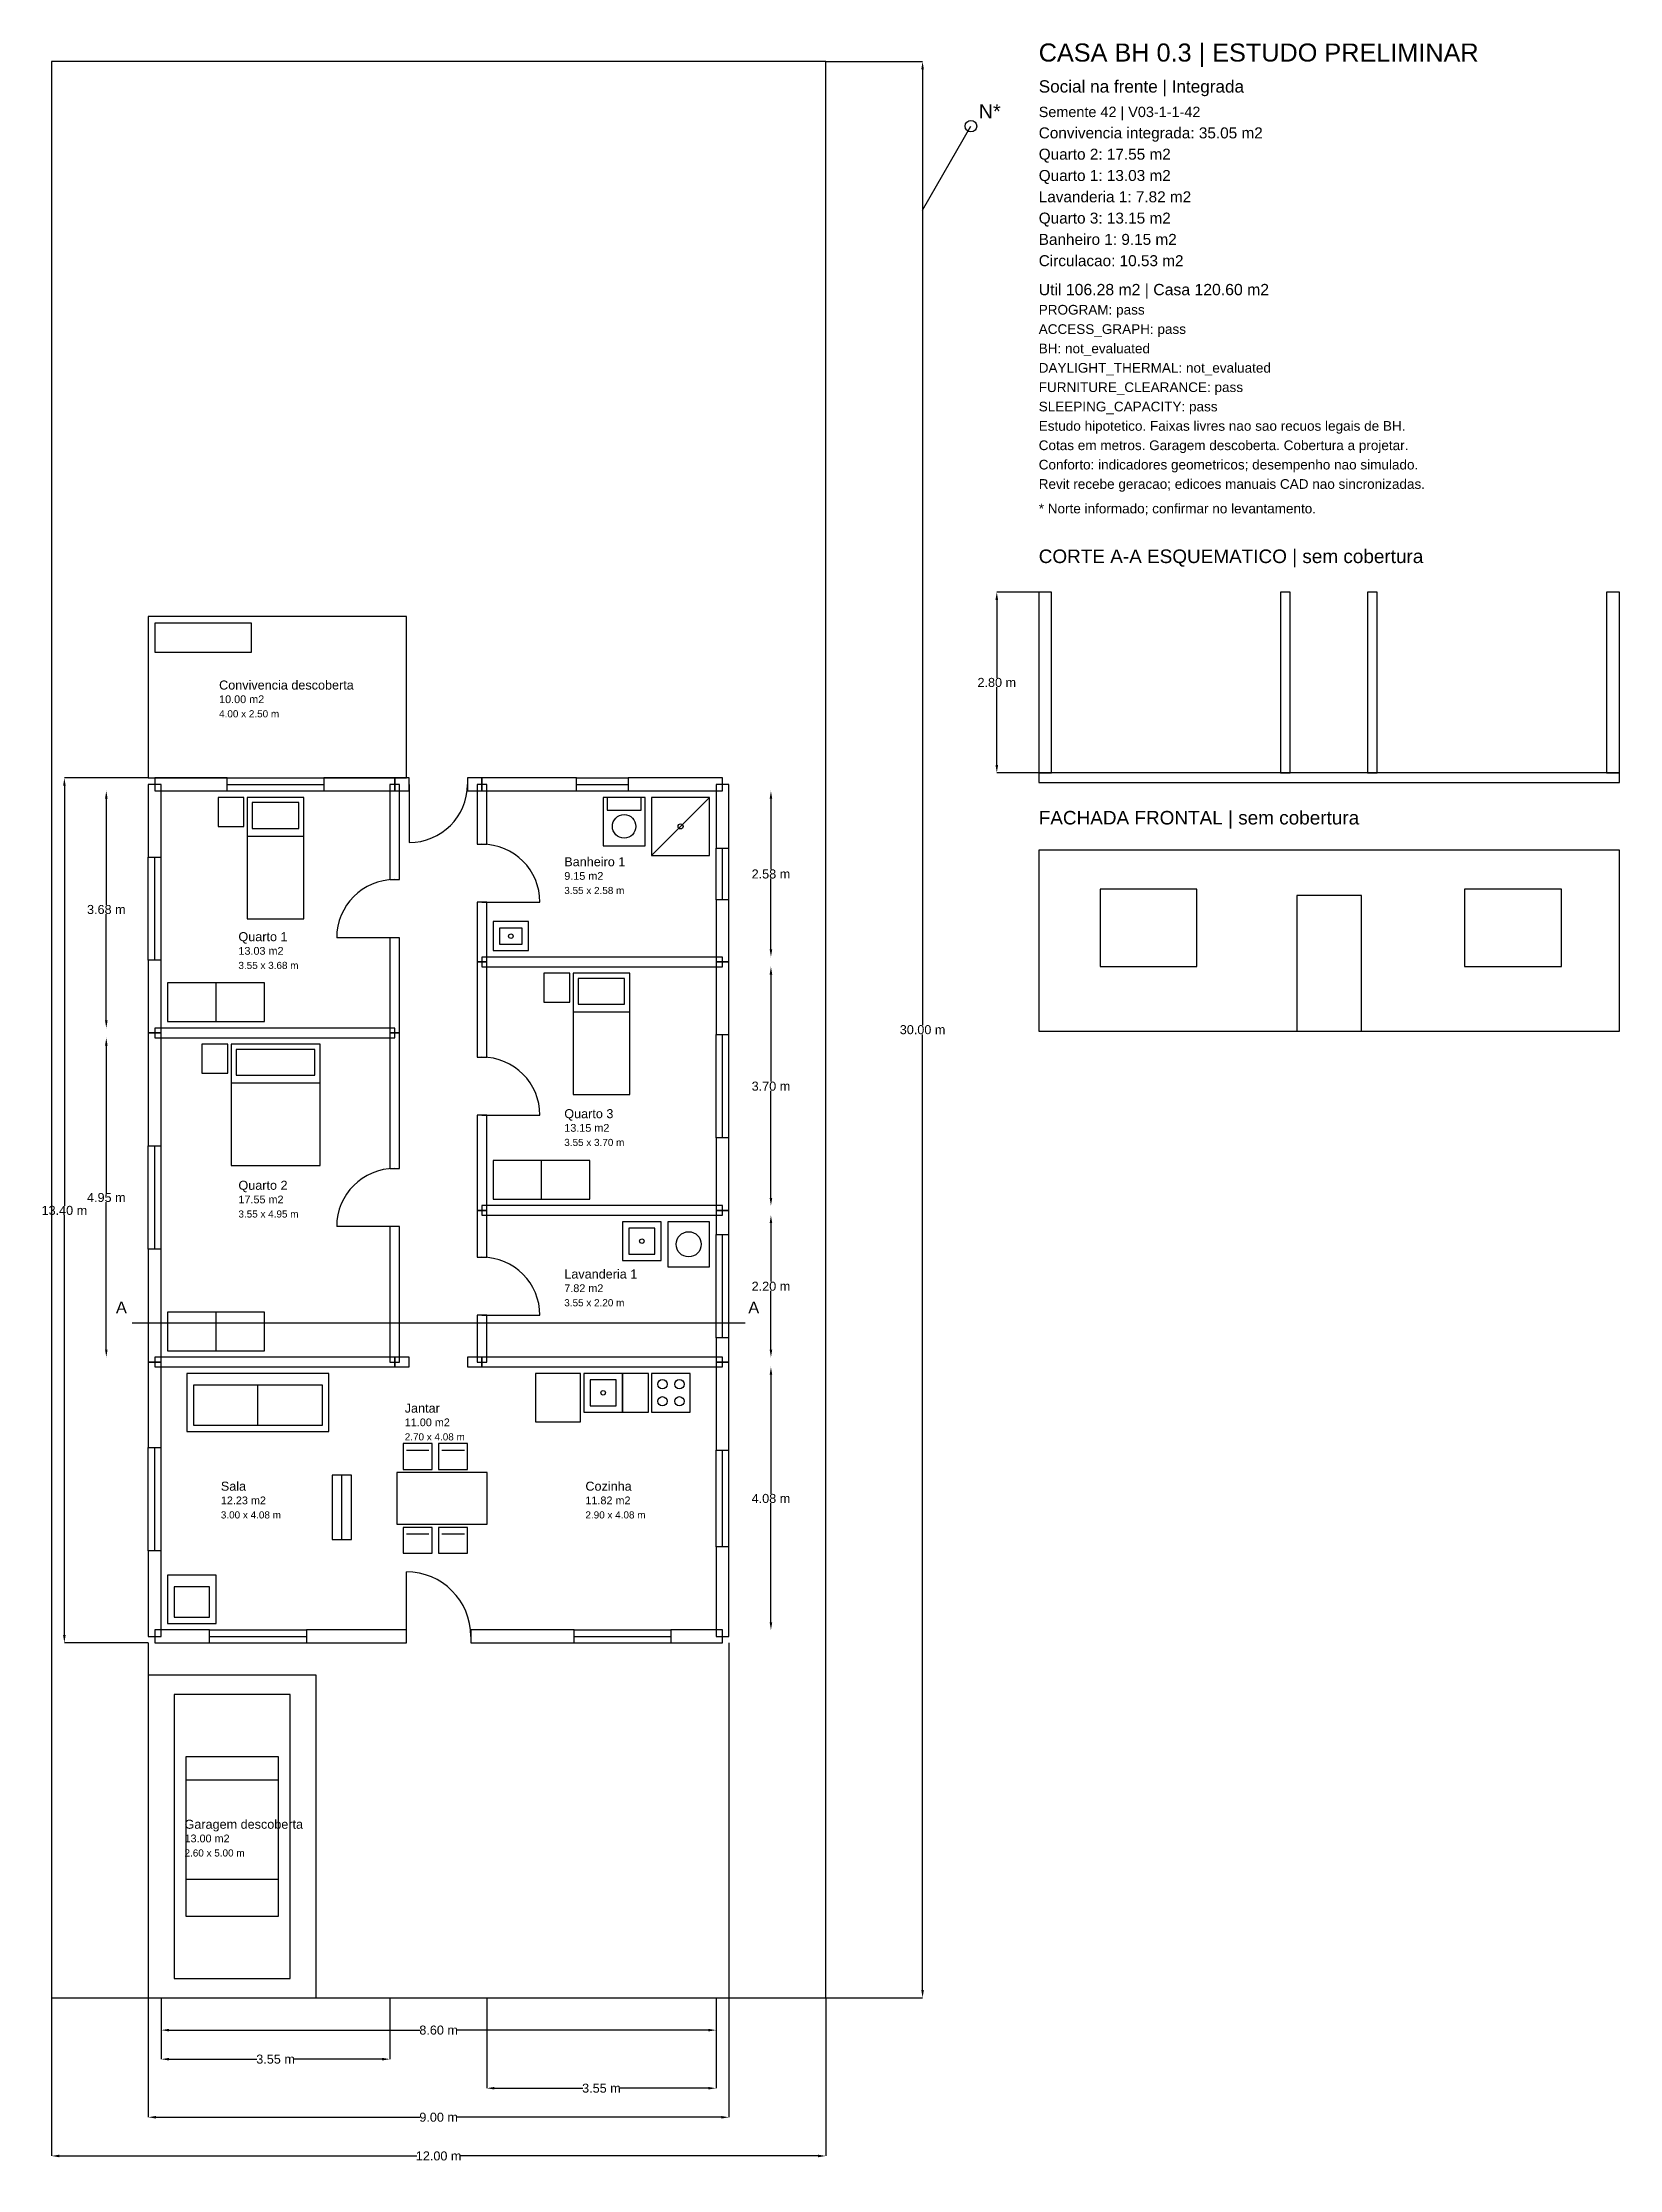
# Model space of a CAD drawing. Header units: millimetres. Extents: x -138 to 106300, y -4459 to 30295.
# Drawn here: x -138 to 24300, y -2659 to 30295 of the extents above; entities that cross this region are included whole.
import ezdxf

# ---------------------------------------------------------------- set-up
doc = ezdxf.new("R2010")
doc.units = ezdxf.units.MM
doc.header["$MEASUREMENT"] = 0
for name, color, linetype in [('CASA_COTAS', 6, 'Continuous'), ('CASA_ESTUDO', 8, 'Continuous'), ('CASA_EXTERNO', 3, 'Continuous'), ('CASA_JANELAS', 4, 'Continuous'), ('CASA_LOTE', 8, 'Continuous'), ('CASA_MOVEIS', 3, 'Continuous'), ('CASA_PAREDES', 7, 'Continuous'), ('CASA_PORTAS', 2, 'Continuous'), ('CASA_TEXTOS', 7, 'Continuous')]:
    doc.layers.add(name, color=color, linetype=linetype)
doc.styles.get("Standard").update_dxf_attribs({"font": 'arial.ttf'})
doc.dimstyles.get("Standard").update_dxf_attribs({"dimtxt": 0.18, "dimasz": 0.18, "dimexe": 0.18, "dimexo": 0.0625, "dimgap": 0.09, "dimtad": 0, "dimtih": 1, "dimtoh": 1, "dimdec": 4, "dimzin": 0, "dimdsep": 46, "dimtxsty": 'Standard', "dimcen": 0.09, "dimadec": 0, "dimazin": 0, "dimtfac": 1, "dimtdec": 4, "dimtofl": 0, "dimtmove": 0, "dimatfit": 3, "dimfxl": 1, "dimtolj": 1, "dimtzin": 0, "dimarcsym": 0})

msp = doc.modelspace()

# ---------------------------------------------------------------- texts
at = {"layer": 'CASA_TEXTOS'}
for s, height, p in [('CASA BH 0.3 | ESTUDO PRELIMINAR', 280, (15300, 30000)), ('Social na frente | Integrada', 190, (15300, 29520)), ('N*', 220, (14370, 29119.038)), ('Semente 42 | V03-1-1-42', 160, (15300, 29140)), ('Convivencia integrada: 35.05 m2', 170, (15300, 28810)), ('Quarto 2: 17.55 m2', 170, (15300, 28480)), ('Quarto 1: 13.03 m2', 170, (15300, 28150)), ('Lavanderia 1: 7.82 m2', 170, (15300, 27820)), ('Quarto 3: 13.15 m2', 170, (15300, 27490)), ('Banheiro 1: 9.15 m2', 170, (15300, 27160)), ('Circulacao: 10.53 m2', 170, (15300, 26830)), ('Util 106.28 m2 | Casa 120.60 m2', 175, (15300, 26380)), ('PROGRAM: pass', 150, (15300, 26080)), ('ACCESS_GRAPH: pass', 150, (15300, 25780)), ('BH: not_evaluated', 150, (15300, 25480)), ('DAYLIGHT_THERMAL: not_evaluated', 150, (15300, 25180)), ('SLEEPING_CAPACITY: pass', 150, (15300, 24580)), ('FURNITURE_CLEARANCE: pass', 150, (15300, 24880)), ('Estudo hipotetico. Faixas livres nao sao recuos legais de BH.', 150, (15300, 24280)), ('Cotas em metros. Garagem descoberta. Cobertura a projetar.', 150, (15300, 23980)), ('Conforto: indicadores geometricos; desempenho nao simulado.', 150, (15300, 23680)), ('Revit recebe geracao; edicoes manuais CAD nao sincronizadas.', 150, (15300, 23380)), ('* Norte informado; confirmar no levantamento.', 150, (15300, 23000)), ('CORTE A-A ESQUEMATICO | sem cobertura', 210, (15300, 22230)), ('Convivencia descoberta', 140, (2598, 20270)), ('10.00 m2', 120, (2598, 20060)), ('4.00 x 2.50 m', 110, (2598, 19840)), ('FACHADA FRONTAL | sem cobertura', 210, (15300, 18180)), ('Banheiro 1', 140, (7947.594, 17532.5)), ('3.55 x 2.58 m', 110, (7947.594, 17102.5)), ('9.15 m2', 120, (7947.594, 17322.5)), ('Quarto 1', 140, (2897.594, 16371.5)), ('13.03 m2', 120, (2897.594, 16161.5)), ('3.55 x 3.68 m', 110, (2897.594, 15941.5)), ('Quarto 3', 140, (7947.594, 13629)), ('13.15 m2', 120, (7947.594, 13419)), ('3.55 x 3.70 m', 110, (7947.594, 13199)), ('Quarto 2', 140, (2897.594, 12520)), ('3.55 x 4.95 m', 110, (2897.594, 12090)), ('17.55 m2', 120, (2897.594, 12310)), ('Lavanderia 1', 140, (7947.594, 11145)), ('7.82 m2', 120, (7947.594, 10935)), ('A', 180, (1000, 10608)), ('3.55 x 2.20 m', 110, (7947.594, 10715)), ('A', 180, (10800, 10608)), ('Jantar', 140, (5475, 9066.75)), ('11.00 m2', 120, (5475, 8856.75)), ('2.70 x 4.08 m', 110, (5475, 8636.75)), ('Sala', 140, (2625, 7857.5)), ('Cozinha', 140, (8275, 7857.5)), ('12.23 m2', 120, (2625, 7647.5)), ('11.82 m2', 120, (8275, 7647.5)), ('3.00 x 4.08 m', 110, (2625, 7427.5)), ('2.90 x 4.08 m', 110, (8275, 7427.5)), ('Garagem descoberta', 140, (2062, 2620)), ('13.00 m2', 120, (2062, 2410)), ('2.60 x 5.00 m', 110, (2062, 2190))]:
    msp.add_text(s, height=height, dxfattribs=at).set_placement(p)

# ---------------------------------------------------------------- blocks, each defined once
blk = doc.blocks.new('*D1')
at = {"layer": 'CASA_COTAS', "color": 0, "lineweight": -2, "transparency": 16777216}
for p, q in [((11150, 9775), (11150, 9775)), ((11150, 9655), (11150, 7809)), ((11150, 5820), (11150, 7666)), ((11150, 5700), (11150, 5700))]:
    blk.add_line(p, q, dxfattribs=at)
at = {"layer": 'CASA_COTAS', "color": 0, "transparency": 16777216}
for points in [[(11130, 9655), (11170, 9655), (11150, 9775)], [(11130, 5820), (11170, 5820), (11150, 5700)]]:
    blk.add_solid(points, dxfattribs=at)
at = {"layer": 'Defpoints', "color": 0, "transparency": 16777216}
for p in [(11150, 9775), (11150, 9775), (11150, 5700)]:
    blk.add_point(p, dxfattribs=at)
at = {"layer": 'CASA_COTAS', "color": 0, "transparency": 16777216, "insert": (11150, 7737), "char_height": 140, "attachment_point": 5}
blk.add_mtext('\\A1;4.08 m', dxfattribs=at)
blk = doc.blocks.new('*D2')
at = {"layer": 'CASA_COTAS', "color": 0, "lineweight": -2, "transparency": 16777216}
for p, q in [((850, 14875), (850, 14875)), ((850, 14755), (850, 12472)), ((850, 10045), (850, 12328)), ((850, 9925), (850, 9925))]:
    blk.add_line(p, q, dxfattribs=at)
at = {"layer": 'CASA_COTAS', "color": 0, "transparency": 16777216}
for points in [[(830, 14755), (870, 14755), (850, 14875)], [(830, 10045), (870, 10045), (850, 9925)]]:
    blk.add_solid(points, dxfattribs=at)
at = {"layer": 'Defpoints', "color": 0, "transparency": 16777216}
for p in [(850, 14875), (850, 14875), (850, 9925)]:
    blk.add_point(p, dxfattribs=at)
at = {"layer": 'CASA_COTAS', "color": 0, "transparency": 16777216, "insert": (850, 12400), "char_height": 140, "attachment_point": 5}
blk.add_mtext('\\A1;4.95 m', dxfattribs=at)
blk = doc.blocks.new('*D3')
at = {"layer": 'CASA_COTAS', "color": 0, "lineweight": -2, "transparency": 16777216}
for p, q in [((850, 18700), (850, 18700)), ((850, 18580), (850, 16934)), ((850, 15145), (850, 16791)), ((850, 15025), (850, 15025))]:
    blk.add_line(p, q, dxfattribs=at)
at = {"layer": 'CASA_COTAS', "color": 0, "transparency": 16777216}
for points in [[(830, 18580), (870, 18580), (850, 18700)], [(830, 15145), (870, 15145), (850, 15025)]]:
    blk.add_solid(points, dxfattribs=at)
at = {"layer": 'Defpoints', "color": 0, "transparency": 16777216}
for p in [(850, 18700), (850, 18700), (850, 15025)]:
    blk.add_point(p, dxfattribs=at)
at = {"layer": 'CASA_COTAS', "color": 0, "transparency": 16777216, "insert": (850, 16862), "char_height": 140, "attachment_point": 5}
blk.add_mtext('\\A1;3.68 m', dxfattribs=at)
blk = doc.blocks.new('*D4')
at = {"layer": 'CASA_COTAS', "color": 0, "lineweight": -2, "transparency": 16777216}
for p, q in [((11150, 12125), (11150, 12125)), ((11150, 12005), (11150, 11097)), ((11150, 10045), (11150, 10953)), ((11150, 9925), (11150, 9925))]:
    blk.add_line(p, q, dxfattribs=at)
at = {"layer": 'CASA_COTAS', "color": 0, "transparency": 16777216}
for points in [[(11130, 12005), (11170, 12005), (11150, 12125)], [(11130, 10045), (11170, 10045), (11150, 9925)]]:
    blk.add_solid(points, dxfattribs=at)
at = {"layer": 'Defpoints', "color": 0, "transparency": 16777216}
for p in [(11150, 12125), (11150, 12125), (11150, 9925)]:
    blk.add_point(p, dxfattribs=at)
at = {"layer": 'CASA_COTAS', "color": 0, "transparency": 16777216, "insert": (11150, 11025), "char_height": 140, "attachment_point": 5}
blk.add_mtext('\\A1;2.20 m', dxfattribs=at)
blk = doc.blocks.new('*D5')
at = {"layer": 'CASA_COTAS', "color": 0, "lineweight": -2, "transparency": 16777216}
for p, q in [((11150, 15975), (11150, 15975)), ((11150, 15855), (11150, 14197)), ((11150, 12395), (11150, 14053)), ((11150, 12275), (11150, 12275))]:
    blk.add_line(p, q, dxfattribs=at)
at = {"layer": 'CASA_COTAS', "color": 0, "transparency": 16777216}
for points in [[(11130, 15855), (11170, 15855), (11150, 15975)], [(11130, 12395), (11170, 12395), (11150, 12275)]]:
    blk.add_solid(points, dxfattribs=at)
at = {"layer": 'Defpoints', "color": 0, "transparency": 16777216}
for p in [(11150, 15975), (11150, 15975), (11150, 12275)]:
    blk.add_point(p, dxfattribs=at)
at = {"layer": 'CASA_COTAS', "color": 0, "transparency": 16777216, "insert": (11150, 14125), "char_height": 140, "attachment_point": 5}
blk.add_mtext('\\A1;3.70 m', dxfattribs=at)
blk = doc.blocks.new('*D6')
at = {"layer": 'CASA_COTAS', "color": 0, "lineweight": -2, "transparency": 16777216}
for p, q in [((11150, 18700), (11150, 18700)), ((11150, 18580), (11150, 17484)), ((11150, 16245), (11150, 17341)), ((11150, 16125), (11150, 16125))]:
    blk.add_line(p, q, dxfattribs=at)
at = {"layer": 'CASA_COTAS', "color": 0, "transparency": 16777216}
for points in [[(11130, 18580), (11170, 18580), (11150, 18700)], [(11130, 16245), (11170, 16245), (11150, 16125)]]:
    blk.add_solid(points, dxfattribs=at)
at = {"layer": 'Defpoints', "color": 0, "transparency": 16777216}
for p in [(11150, 18700), (11150, 18700), (11150, 16125)]:
    blk.add_point(p, dxfattribs=at)
at = {"layer": 'CASA_COTAS', "color": 0, "transparency": 16777216, "insert": (11150, 17412), "char_height": 140, "attachment_point": 5}
blk.add_mtext('\\A1;2.58 m', dxfattribs=at)
blk = doc.blocks.new('*D7')
at = {"layer": 'CASA_COTAS', "color": 0, "lineweight": -2, "transparency": 16777216}
for p, q in [((1700, 0), (1700, -500)), ((10300, 0), (10300, -500)), ((1820, -500), (5711, -500)), ((10180, -500), (6289, -500))]:
    blk.add_line(p, q, dxfattribs=at)
at = {"layer": 'CASA_COTAS', "color": 0, "transparency": 16777216}
for points in [[(1820, -480), (1820, -520), (1700, -500)], [(10180, -480), (10180, -520), (10300, -500)]]:
    blk.add_solid(points, dxfattribs=at)
at = {"layer": 'Defpoints', "color": 0, "transparency": 16777216}
for p in [(1700, 0), (10300, 0), (10300, -500)]:
    blk.add_point(p, dxfattribs=at)
at = {"layer": 'CASA_COTAS', "color": 0, "transparency": 16777216, "insert": (6000, -500), "char_height": 140, "attachment_point": 5}
blk.add_mtext('\\A1;8.60 m', dxfattribs=at)
blk = doc.blocks.new('*D8')
at = {"layer": 'CASA_COTAS', "color": 0, "lineweight": -2, "transparency": 16777216}
for p, q in [((1700, 0), (1700, -950)), ((5245, 0), (5245, -950)), ((1820, -950), (3184, -950)), ((5125, -950), (3761, -950))]:
    blk.add_line(p, q, dxfattribs=at)
at = {"layer": 'CASA_COTAS', "color": 0, "transparency": 16777216}
for points in [[(1820, -930), (1820, -970), (1700, -950)], [(5125, -930), (5125, -970), (5245, -950)]]:
    blk.add_solid(points, dxfattribs=at)
at = {"layer": 'Defpoints', "color": 0, "transparency": 16777216}
for p in [(1700, 0), (5245, 0), (5245, -950)]:
    blk.add_point(p, dxfattribs=at)
at = {"layer": 'CASA_COTAS', "color": 0, "transparency": 16777216, "insert": (3473, -950), "char_height": 140, "attachment_point": 5}
blk.add_mtext('\\A1;3.55 m', dxfattribs=at)
blk = doc.blocks.new('*D9')
at = {"layer": 'CASA_COTAS', "color": 0, "lineweight": -2, "transparency": 16777216}
for p, q in [((6745, 0), (6745, -1400)), ((10300, 0), (10300, -1400)), ((6865, -1400), (8234, -1400)), ((10180, -1400), (8811, -1400))]:
    blk.add_line(p, q, dxfattribs=at)
at = {"layer": 'CASA_COTAS', "color": 0, "transparency": 16777216}
for points in [[(6865, -1380), (6865, -1420), (6745, -1400)], [(10180, -1380), (10180, -1420), (10300, -1400)]]:
    blk.add_solid(points, dxfattribs=at)
at = {"layer": 'Defpoints', "color": 0, "transparency": 16777216}
for p in [(6745, 0), (10300, 0), (10300, -1400)]:
    blk.add_point(p, dxfattribs=at)
at = {"layer": 'CASA_COTAS', "color": 0, "transparency": 16777216, "insert": (8523, -1400), "char_height": 140, "attachment_point": 5}
blk.add_mtext('\\A1;3.55 m', dxfattribs=at)
blk = doc.blocks.new('*D10')
at = {"layer": 'CASA_COTAS', "color": 0, "lineweight": -2, "transparency": 16777216}
for p, q in [((1500, 5500), (1500, -1850)), ((10500, 5500), (10500, -1850)), ((1620, -1850), (5711, -1850)), ((10380, -1850), (6289, -1850))]:
    blk.add_line(p, q, dxfattribs=at)
at = {"layer": 'CASA_COTAS', "color": 0, "transparency": 16777216}
for points in [[(1620, -1830), (1620, -1870), (1500, -1850)], [(10380, -1830), (10380, -1870), (10500, -1850)]]:
    blk.add_solid(points, dxfattribs=at)
at = {"layer": 'Defpoints', "color": 0, "transparency": 16777216}
for p in [(1500, 5500), (10500, 5500), (10500, -1850)]:
    blk.add_point(p, dxfattribs=at)
at = {"layer": 'CASA_COTAS', "color": 0, "transparency": 16777216, "insert": (6000, -1850), "char_height": 140, "attachment_point": 5}
blk.add_mtext('\\A1;9.00 m', dxfattribs=at)
blk = doc.blocks.new('*D11')
at = {"layer": 'CASA_COTAS', "color": 0, "lineweight": -2, "transparency": 16777216}
for p, q in [((1500, 18900), (200, 18900)), ((200, 18780), (200, 12272)), ((200, 5620), (200, 12128)), ((1500, 5500), (200, 5500))]:
    blk.add_line(p, q, dxfattribs=at)
at = {"layer": 'CASA_COTAS', "color": 0, "transparency": 16777216}
for points in [[(180, 18780), (220, 18780), (200, 18900)], [(180, 5620), (220, 5620), (200, 5500)]]:
    blk.add_solid(points, dxfattribs=at)
at = {"layer": 'Defpoints', "color": 0, "transparency": 16777216}
for p in [(200, 18900), (1500, 18900), (1500, 5500)]:
    blk.add_point(p, dxfattribs=at)
at = {"layer": 'CASA_COTAS', "color": 0, "transparency": 16777216, "insert": (200, 12200), "char_height": 140, "attachment_point": 5}
blk.add_mtext('\\A1;13.40 m', dxfattribs=at)
blk = doc.blocks.new('*D12')
at = {"layer": 'CASA_COTAS', "color": 0, "lineweight": -2, "transparency": 16777216}
for p, q in [((0, 0), (0, -2450)), ((12000, 0), (12000, -2450)), ((120, -2450), (5664, -2450)), ((11880, -2450), (6336, -2450))]:
    blk.add_line(p, q, dxfattribs=at)
at = {"layer": 'CASA_COTAS', "color": 0, "transparency": 16777216}
for points in [[(120, -2430), (120, -2470), (0, -2450)], [(11880, -2430), (11880, -2470), (12000, -2450)]]:
    blk.add_solid(points, dxfattribs=at)
at = {"layer": 'Defpoints', "color": 0, "transparency": 16777216}
for p in [(0, 0), (12000, 0), (12000, -2450)]:
    blk.add_point(p, dxfattribs=at)
at = {"layer": 'CASA_COTAS', "color": 0, "transparency": 16777216, "insert": (6000, -2450), "char_height": 140, "attachment_point": 5}
blk.add_mtext('\\A1;12.00 m', dxfattribs=at)
blk = doc.blocks.new('*D13')
at = {"layer": 'CASA_COTAS', "color": 0, "lineweight": -2, "transparency": 16777216}
for p, q in [((12000, 30000), (13500, 30000)), ((13500, 29880), (13500, 15072)), ((13500, 120), (13500, 14928)), ((12000, 0), (13500, 0))]:
    blk.add_line(p, q, dxfattribs=at)
at = {"layer": 'CASA_COTAS', "color": 0, "transparency": 16777216}
for points in [[(13480, 29880), (13520, 29880), (13500, 30000)], [(13480, 120), (13520, 120), (13500, 0)]]:
    blk.add_solid(points, dxfattribs=at)
at = {"layer": 'Defpoints', "color": 0, "transparency": 16777216}
for p in [(12000, 30000), (13500, 30000), (12000, 0)]:
    blk.add_point(p, dxfattribs=at)
at = {"layer": 'CASA_COTAS', "color": 0, "transparency": 16777216, "insert": (13500, 15000), "char_height": 140, "attachment_point": 5}
blk.add_mtext('\\A1;30.00 m', dxfattribs=at)
blk = doc.blocks.new('*D14')
at = {"layer": 'CASA_COTAS', "color": 0, "lineweight": -2, "transparency": 16777216}
for p, q in [((15300, 21780), (14650, 21780)), ((14650, 21660), (14650, 20452)), ((14650, 19100), (14650, 20308)), ((15300, 18980), (14650, 18980))]:
    blk.add_line(p, q, dxfattribs=at)
at = {"layer": 'CASA_COTAS', "color": 0, "transparency": 16777216}
for points in [[(14630, 21660), (14670, 21660), (14650, 21780)], [(14630, 19100), (14670, 19100), (14650, 18980)]]:
    blk.add_solid(points, dxfattribs=at)
at = {"layer": 'Defpoints', "color": 0, "transparency": 16777216}
for p in [(14650, 21780), (15300, 21780), (15300, 18980)]:
    blk.add_point(p, dxfattribs=at)
at = {"layer": 'CASA_COTAS', "color": 0, "transparency": 16777216, "insert": (14650, 20380), "char_height": 140, "attachment_point": 5}
blk.add_mtext('\\A1;2.80 m', dxfattribs=at)

# ---------------------------------------------------------------- dimensions: what is measured, and where the dimension line sits
at = {"layer": 'CASA_COTAS'}
for base, p1, p2, picture, middle in [((13500, 30000), (12000, 0), (12000, 30000), '*D13', (13500, 15000)), ((14650, 21780), (15300, 18980), (15300, 21780), '*D14', (14650, 20380)), ((200, 18900), (1500, 5500), (1500, 18900), '*D11', (200, 12200)), ((850, 18700), (850, 15025), (850, 18700), '*D3', (850, 16862.5)), ((11150, 18700), (11150, 16125), (11150, 18700), '*D6', (11150, 17412.5)), ((11150, 15975), (11150, 12275), (11150, 15975), '*D5', (11150, 14125)), ((850, 14875), (850, 9925), (850, 14875), '*D2', (850, 12400)), ((11150, 12125), (11150, 9925), (11150, 12125), '*D4', (11150, 11025)), ((11150, 9775), (11150, 5700), (11150, 9775), '*D1', (11150, 7737.5))]:
    dim = msp.add_linear_dim(base=base, p1=p1, p2=p2, angle=90, dimstyle='Standard', override={"dimtxt": 140, "dimasz": 120, "dimdec": 2, "dimlfac": 0.001, "dimpost": '<> m'}, dxfattribs=at)
    dim.commit()
    dim.dimension.update_dxf_attribs({"geometry": picture, "text_midpoint": middle})
for base, p1, p2, picture, middle in [((10500, -1850), (1500, 5500), (10500, 5500), '*D10', (6000, -1850)), ((12000, -2450), (0, 0), (12000, 0), '*D12', (6000, -2450)), ((10300, -500), (1700, 0), (10300, 0), '*D7', (6000, -500)), ((5245.189, -950), (1700, 0), (5245.189, 0), '*D8', (3472.594, -950)), ((10300, -1400), (6745.189, 0), (10300, 0), '*D9', (8522.594, -1400))]:
    dim = msp.add_linear_dim(base=base, p1=p1, p2=p2, dimstyle='Standard', override={"dimtxt": 140, "dimasz": 120, "dimdec": 2, "dimlfac": 0.001, "dimpost": '<> m'}, dxfattribs=at)
    dim.commit()
    dim.dimension.update_dxf_attribs({"geometry": picture, "text_midpoint": middle})

# ---------------------------------------------------------------- linework, layer by layer
at = {"layer": 'CASA_ESTUDO'}
for p, q in [((13500, 27700), (14250, 28999.038)), ((1250, 10458), (10750, 10458))]:
    msp.add_line(p, q, dxfattribs=at)
for points in [[(15300, 18980), (15500, 18980), (15500, 21780), (15300, 21780)], [(19045.189, 18980), (19195.189, 18980), (19195.189, 21780), (19045.189, 21780)], [(20395.189, 18980), (20545.189, 18980), (20545.189, 21780), (20395.189, 21780)], [(24100, 18980), (24300, 18980), (24300, 21780), (24100, 21780)], [(15300, 18830), (24300, 18830), (24300, 18980), (15300, 18980)], [(15300, 14980), (24300, 14980), (24300, 17780), (15300, 17780)], [(16250, 15980), (17750, 15980), (17750, 17180), (16250, 17180)], [(21900, 15980), (23400, 15980), (23400, 17180), (21900, 17180)], [(19300, 14980), (20300, 14980), (20300, 17080), (19300, 17080)]]:
    msp.add_lwpolyline(points, close=True, dxfattribs=at)
msp.add_circle((14250, 28999.038), 90, dxfattribs=at)
at = {"layer": 'CASA_EXTERNO'}
for points in [[(1500, 18900), (5500, 18900), (5500, 21400), (1500, 21400)], [(1500, 0), (4100, 0), (4100, 5000), (1500, 5000)]]:
    msp.add_lwpolyline(points, close=True, dxfattribs=at)
at = {"layer": 'CASA_JANELAS'}
for p, q in [((2722.594, 18900), (4222.594, 18900)), ((2722.594, 18800), (4222.594, 18800)), ((8135.094, 18900), (8935.094, 18900)), ((8135.094, 18800), (8935.094, 18800)), ((2722.594, 18700), (4222.594, 18700)), ((8135.094, 18700), (8935.094, 18700)), ((10300, 17012.5), (10300, 17812.5)), ((10400, 17012.5), (10400, 17812.5)), ((10500, 17012.5), (10500, 17812.5)), ((1500, 16075), (1500, 17675)), ((1600, 16075), (1600, 17675)), ((1700, 16075), (1700, 17675)), ((10300, 13325), (10300, 14925)), ((10400, 13325), (10400, 14925)), ((10500, 13325), (10500, 14925)), ((1500, 11600), (1500, 13200)), ((1600, 11600), (1600, 13200)), ((1700, 11600), (1700, 13200)), ((10300, 10225), (10300, 11825)), ((10400, 10225), (10400, 11825)), ((10500, 10225), (10500, 11825)), ((1500, 6925), (1500, 8525)), ((1600, 6925), (1600, 8525)), ((1700, 6925), (1700, 8525)), ((10300, 6987.5), (10300, 8487.5)), ((10400, 6987.5), (10400, 8487.5)), ((10500, 6987.5), (10500, 8487.5)), ((2450, 5700), (3950, 5700)), ((8100, 5700), (9600, 5700)), ((2450, 5600), (3950, 5600)), ((2450, 5500), (3950, 5500)), ((8100, 5600), (9600, 5600)), ((8100, 5500), (9600, 5500))]:
    msp.add_line(p, q, dxfattribs=at)
at = {"layer": 'CASA_LOTE'}
msp.add_lwpolyline([(0, 0), (12000, 0), (12000, 30000), (0, 30000)], close=True, dxfattribs=at)
at = {"layer": 'CASA_MOVEIS'}
for p, q in [((9300, 17700), (10200, 18600)), ((3032.594, 18000), (3912.594, 18000)), ((2550, 15125), (2550, 15725)), ((8082.594, 15275), (8962.594, 15275)), ((2782.594, 14175), (4162.594, 14175)), ((7595.189, 12375), (7595.189, 12975)), ((2550, 10025), (2550, 10625)), ((3200, 8875), (3200, 9495)), ((5500, 8487.5), (5850, 8487.5)), ((6050, 8487.5), (6400, 8487.5)), ((4500, 7100), (4500, 8100)), ((5500, 7187.5), (5850, 7187.5)), ((6050, 7187.5), (6400, 7187.5)), ((2080, 3380), (3520, 3380)), ((2080, 1840), (3520, 1840))]:
    msp.add_line(p, q, dxfattribs=at)
for points in [[(1600, 20850), (3100, 20850), (3100, 21300), (1600, 21300)], [(2582.594, 18150), (2982.594, 18150), (2982.594, 18600), (2582.594, 18600)], [(3032.594, 16720), (3912.594, 16720), (3912.594, 18600), (3032.594, 18600)], [(3112.594, 18120), (3832.594, 18120), (3832.594, 18520), (3112.594, 18520)], [(8550, 17850), (9200, 17850), (9200, 18600), (8550, 18600)], [(8610, 18400), (9140, 18400), (9140, 18600), (8610, 18600)], [(9300, 17700), (10200, 17700), (10200, 18600), (9300, 18600)], [(6845.189, 16225), (7395.189, 16225), (7395.189, 16675), (6845.189, 16675)], [(6945.189, 16325), (7295.189, 16325), (7295.189, 16575), (6945.189, 16575)], [(7632.594, 15425), (8032.594, 15425), (8032.594, 15875), (7632.594, 15875)], [(8082.594, 13995), (8962.594, 13995), (8962.594, 15875), (8082.594, 15875)], [(1800, 15125), (3300, 15125), (3300, 15725), (1800, 15725)], [(8162.594, 15395), (8882.594, 15395), (8882.594, 15795), (8162.594, 15795)], [(2332.594, 14325), (2732.594, 14325), (2732.594, 14775), (2332.594, 14775)], [(2782.594, 12895), (4162.594, 12895), (4162.594, 14775), (2782.594, 14775)], [(2862.594, 14295), (4082.594, 14295), (4082.594, 14695), (2862.594, 14695)], [(6845.189, 12375), (8345.189, 12375), (8345.189, 12975), (6845.189, 12975)], [(8850, 11425), (9450, 11425), (9450, 12025), (8850, 12025)], [(8950, 11525), (9350, 11525), (9350, 11925), (8950, 11925)], [(9550, 11325), (10200, 11325), (10200, 12025), (9550, 12025)], [(1800, 10025), (3300, 10025), (3300, 10625), (1800, 10625)], [(2100, 8775), (4300, 8775), (4300, 9675), (2100, 9675)], [(7500, 8925), (8200, 8925), (8200, 9675), (7500, 9675)], [(8250, 9075), (8850, 9075), (8850, 9675), (8250, 9675)], [(8350, 9175), (8750, 9175), (8750, 9575), (8350, 9575)], [(8850, 9075), (9250, 9075), (9250, 9675), (8850, 9675)], [(9300, 9075), (9900, 9075), (9900, 9675), (9300, 9675)], [(2200, 8875), (4200, 8875), (4200, 9495), (2200, 9495)], [(5450, 8187.5), (5900, 8187.5), (5900, 8587.5), (5450, 8587.5)], [(6000, 8187.5), (6450, 8187.5), (6450, 8587.5), (6000, 8587.5)], [(4350, 7100), (4650, 7100), (4650, 8100), (4350, 8100)], [(5350, 7337.5), (6750, 7337.5), (6750, 8137.5), (5350, 8137.5)], [(5450, 6887.5), (5900, 6887.5), (5900, 7287.5), (5450, 7287.5)], [(6000, 6887.5), (6450, 6887.5), (6450, 7287.5), (6000, 7287.5)], [(1800, 5800), (2550, 5800), (2550, 6550), (1800, 6550)], [(1900, 5900), (2450, 5900), (2450, 6370), (1900, 6370)], [(1900, 300), (3700, 300), (3700, 4700), (1900, 4700)], [(2080, 1268), (3520, 1268), (3520, 3732), (2080, 3732)]]:
    msp.add_lwpolyline(points, close=True, dxfattribs=at)
for centre, radius in [((8875, 18150), 182), ((9750, 18150), 40), ((7120.189, 16450), 35), ((9875, 11675), 195), ((9150, 11725), 35), ((9468, 9507), 72), ((9732, 9507), 72), ((8550, 9375), 35), ((9468, 9243), 72), ((9732, 9243), 72)]:
    msp.add_circle(centre, radius, dxfattribs=at)
at = {"layer": 'CASA_PAREDES'}
for points in [[(1500, 17675), (1700, 17675), (1700, 18800), (1500, 18800)], [(1600, 18700), (2722.594, 18700), (2722.594, 18900), (1600, 18900)], [(4222.594, 18700), (5320.189, 18700), (5320.189, 18900), (4222.594, 18900)], [(5245.189, 17325), (5395.189, 17325), (5395.189, 18800), (5245.189, 18800)], [(5320.189, 18700), (5545.189, 18700), (5545.189, 18900), (5320.189, 18900)], [(6445.189, 18700), (6670.189, 18700), (6670.189, 18900), (6445.189, 18900)], [(6595.189, 17875), (6745.189, 17875), (6745.189, 18800), (6595.189, 18800)], [(6670.189, 18700), (8135.094, 18700), (8135.094, 18900), (6670.189, 18900)], [(8935.094, 18700), (10400, 18700), (10400, 18900), (8935.094, 18900)], [(10300, 17812.5), (10500, 17812.5), (10500, 18800), (10300, 18800)], [(6595.189, 16050), (6745.189, 16050), (6745.189, 16975), (6595.189, 16975)], [(10300, 16050), (10500, 16050), (10500, 17012.5), (10300, 17012.5)], [(5245.189, 14950), (5395.189, 14950), (5395.189, 16425), (5245.189, 16425)], [(1500, 14950), (1700, 14950), (1700, 16075), (1500, 16075)], [(6595.189, 14575), (6745.189, 14575), (6745.189, 16050), (6595.189, 16050)], [(6670.189, 15975), (10400, 15975), (10400, 16125), (6670.189, 16125)], [(10300, 14925), (10500, 14925), (10500, 16050), (10300, 16050)], [(1500, 13200), (1700, 13200), (1700, 14950), (1500, 14950)], [(1600, 14875), (5320.189, 14875), (5320.189, 15025), (1600, 15025)], [(5245.189, 12850), (5395.189, 12850), (5395.189, 14950), (5245.189, 14950)], [(6595.189, 12200), (6745.189, 12200), (6745.189, 13675), (6595.189, 13675)], [(10300, 12200), (10500, 12200), (10500, 13325), (10300, 13325)], [(6595.189, 11475), (6745.189, 11475), (6745.189, 12200), (6595.189, 12200)], [(6670.189, 12125), (10400, 12125), (10400, 12275), (6670.189, 12275)], [(10300, 11825), (10500, 11825), (10500, 12200), (10300, 12200)], [(5245.189, 9850), (5395.189, 9850), (5395.189, 11950), (5245.189, 11950)], [(1500, 9850), (1700, 9850), (1700, 11600), (1500, 11600)], [(6595.189, 9850), (6745.189, 9850), (6745.189, 10575), (6595.189, 10575)], [(10300, 9850), (10500, 9850), (10500, 10225), (10300, 10225)], [(1600, 9775), (5320.189, 9775), (5320.189, 9925), (1600, 9925)], [(5320.189, 9775), (5545.189, 9775), (5545.189, 9925), (5320.189, 9925)], [(6445.189, 9775), (6670.189, 9775), (6670.189, 9925), (6445.189, 9925)], [(6670.189, 9775), (10400, 9775), (10400, 9925), (6670.189, 9925)], [(1500, 8525), (1700, 8525), (1700, 9850), (1500, 9850)], [(10300, 8487.5), (10500, 8487.5), (10500, 9850), (10300, 9850)], [(1500, 5600), (1700, 5600), (1700, 6925), (1500, 6925)], [(10300, 5600), (10500, 5600), (10500, 6987.5), (10300, 6987.5)], [(1600, 5500), (2450, 5500), (2450, 5700), (1600, 5700)], [(3950, 5500), (5500, 5500), (5500, 5700), (3950, 5700)], [(6500, 5500), (8100, 5500), (8100, 5700), (6500, 5700)], [(9600, 5500), (10400, 5500), (10400, 5700), (9600, 5700)]]:
    msp.add_lwpolyline(points, close=True, dxfattribs=at)
at = {"layer": 'CASA_PORTAS'}
for p, q in [((5545.189, 18800), (5545.189, 17900)), ((6670.189, 16975), (7570.189, 16975)), ((5320.189, 16425), (4420.189, 16425)), ((6670.189, 13675), (7570.189, 13675)), ((5320.189, 11950), (4420.189, 11950)), ((6670.189, 10575), (7570.189, 10575)), ((5500, 5600), (5500, 6600))]:
    msp.add_line(p, q, dxfattribs=at)
for centre, radius, start, end in [((5545.189, 18800), 900, 270, 0), ((6670.189, 16975), 900, 0, 90), ((5320.189, 16425), 900, 90, 180), ((6670.189, 13675), 900, 0, 90), ((5320.189, 11950), 900, 90, 180), ((6670.189, 10575), 900, 0, 90), ((5500, 5600), 1000, 0, 90)]:
    msp.add_arc(centre, radius, start, end, dxfattribs=at)

msp.set_redraw_order([(e.dxf.handle, doc.entitydb.next_handle()) for e in msp.query("TEXT MTEXT ATTDEF DIMENSION ARC_DIMENSION")])  # texts and dimensions are drawn at this point

doc.saveas('drawing.dxf')
